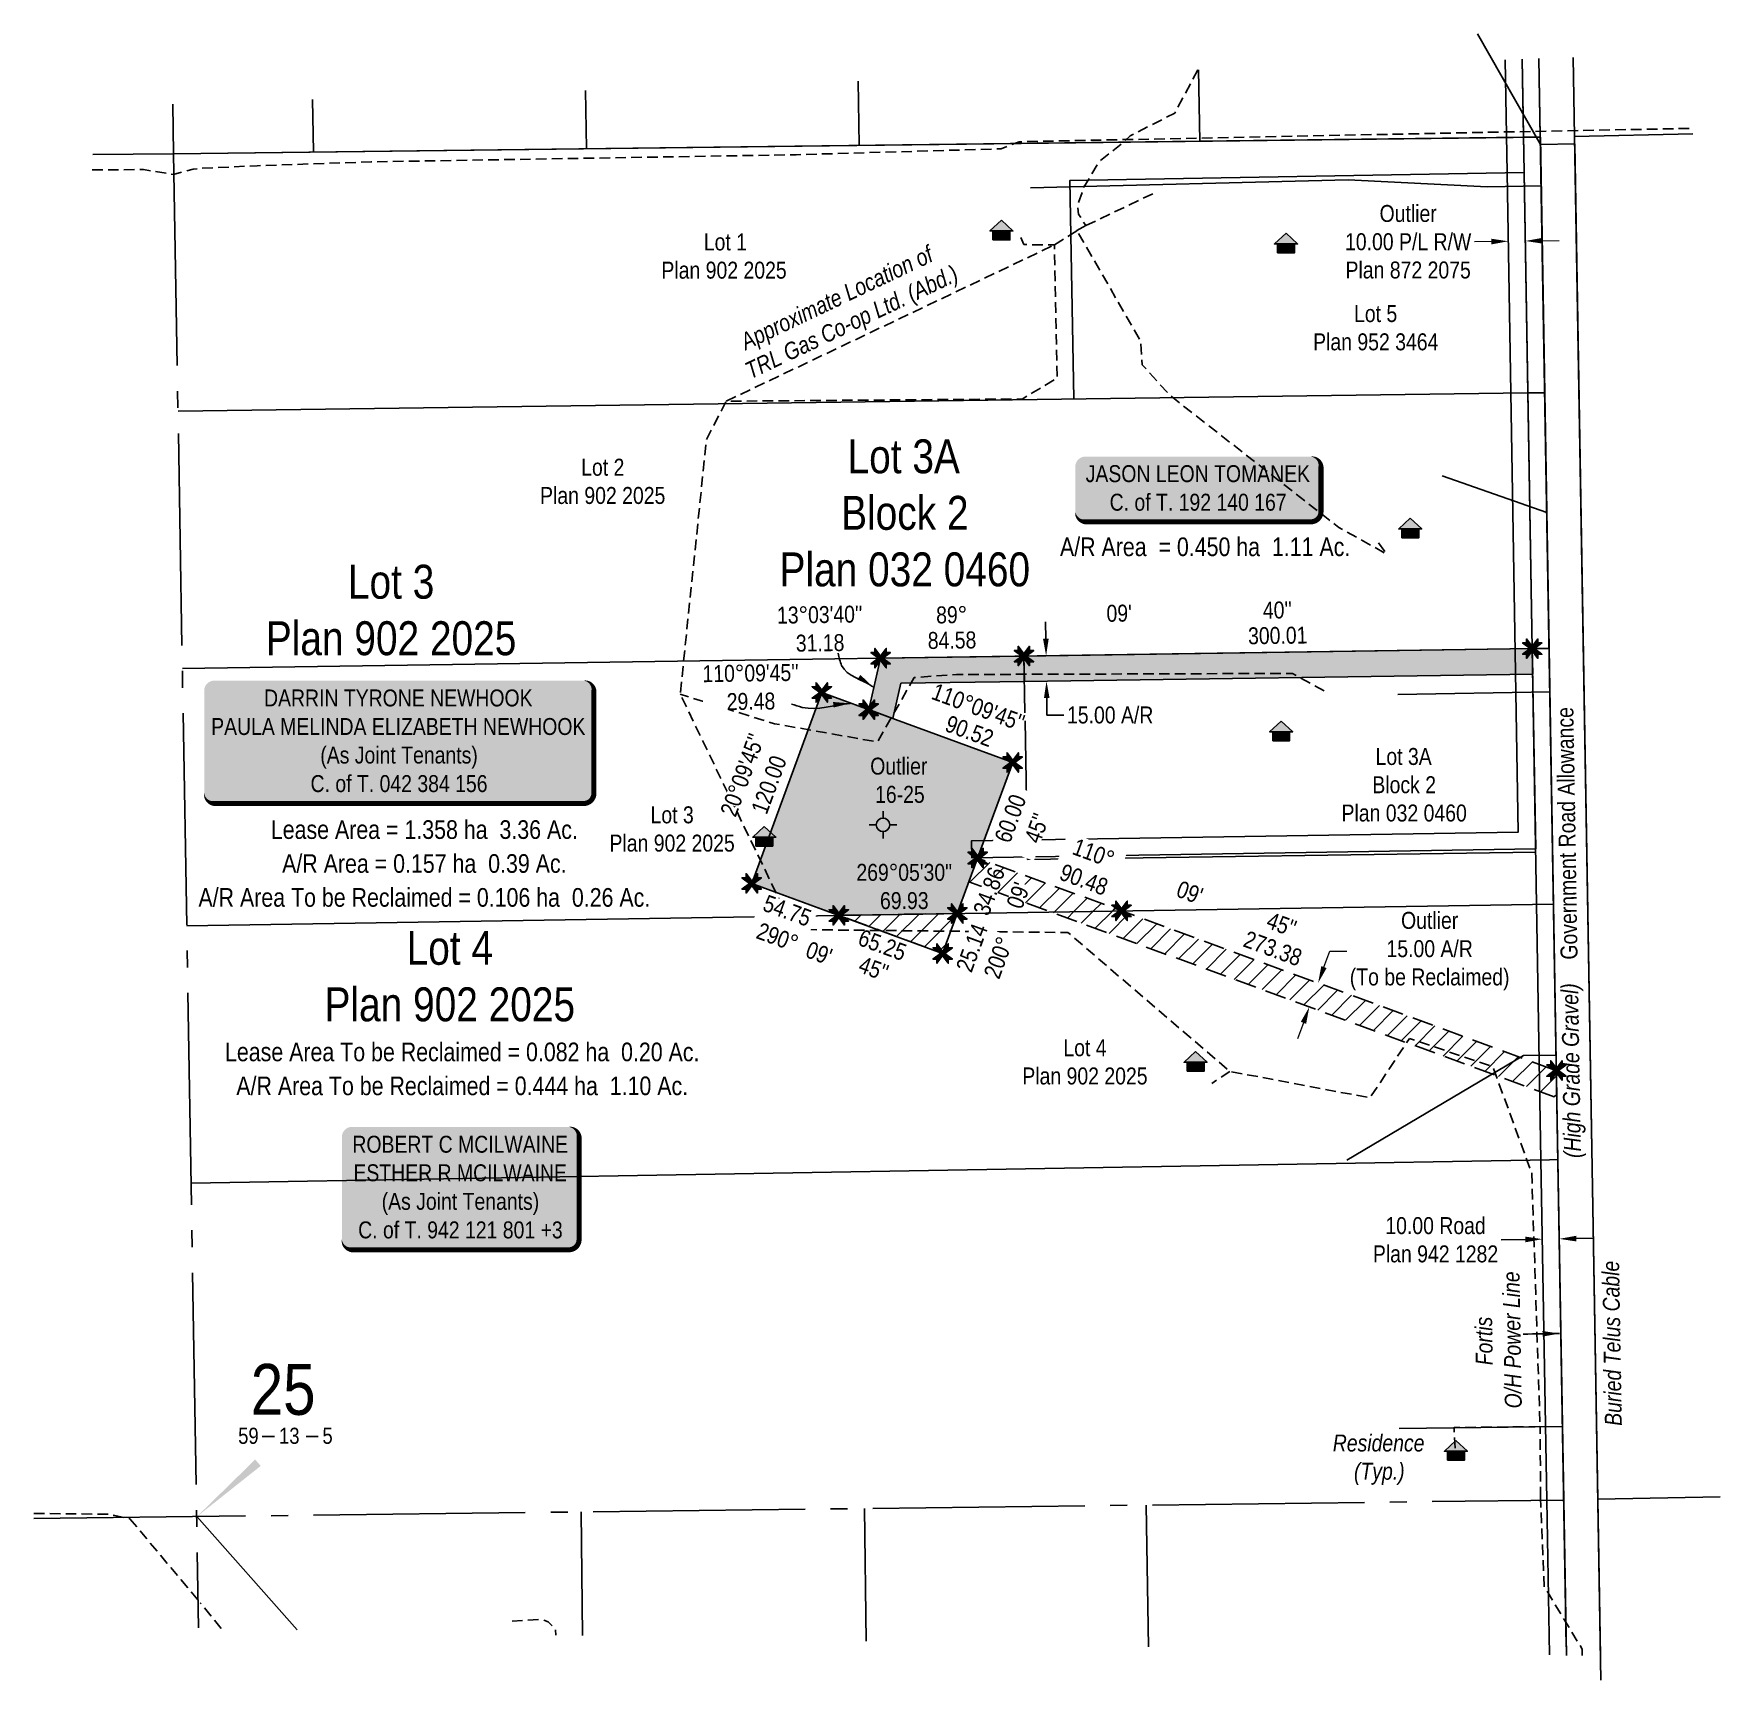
# Model space of a CAD drawing. Extents: x 576378 to 579537, y 5998600 to 6001041.
# Drawn here: x 577407 to 578402, y 5998600 to 5999571 of the extents above; entities that cross this region are included whole.
import ezdxf
from ezdxf.enums import TextEntityAlignment as Align

# ---------------------------------------------------------------- set-up
doc = ezdxf.new("R2010")
doc.units = 0
doc.header["$LTSCALE"] = 5
doc.header["$PDSIZE"] = 0.5
for name, pattern in [('foc-ACCESSROAD', [3.75, 2.5, -1.25]), ('foc-QUARTERLINE', [33, 25, -3, 2, -3]), ('UG_PIPE', [1.875, 1.25, -0.625])]:
    doc.linetypes.add(name, pattern=pattern)
doc.layers.get('Defpoints').update_dxf_attribs({"color": 9})
for name, color, linetype in [('10', 1, 'Continuous'), ('9', 3, 'Continuous'), ('AS-OWNER', 7, 'Continuous'), ('AS-OWNER-2', 7, 'Continuous'), ('AS-OWNER-3', 7, 'Continuous'), ('AS-PIPE-UG', 44, 'UG_PIPE'), ('AS-PIPE-UG-T', 44, 'Continuous'), ('AS-POWER', 104, 'foc-POWER'), ('AS-POWER-T', 104, 'Continuous'), ('AS-RESIDENCE', 14, 'Continuous'), ('AS-TELUS', 224, 'foc-TEL'), ('C-AR', 13, 'foc-ACCESSROAD'), ('C-SYMBOL', 7, 'Continuous'), ('C-SYMBOL-2', 7, 'Continuous'), ('C-SYMBOL-3', 7, 'Continuous'), ('C-WS', 13, 'foc-ACCESSROAD'), ('F-WS-S', 8, 'Continuous'), ('L-AREAREQUIRED', 7, 'Continuous'), ('L-AREAREQUIRED-1', 7, 'Continuous'), ('L-AREAREQUIRED-2', 7, 'Continuous'), ('L-BD', 7, 'Continuous'), ('L-MON', 1, 'Continuous'), ('L-ROAD-T', 7, 'Continuous'), ('L-SEC', 7, 'Continuous'), ('L-SECLBL', 7, 'Continuous'), ('L-SECQ', 8, 'foc-QUARTERLINE'), ('L-TITLEDB', 4, 'Continuous'), ('L-TITLEDB-T', 4, 'Continuous'), ('P-IOP1', 10, 'Continuous'), ('P-IOP1-H', 21, 'Continuous'), ('P-IOP2', 10, 'Continuous'), ('P-IOP2-H', 21, 'Continuous'), ('P-LTO', 14, 'Continuous'), ('P-PROPOSED', 10, 'Continuous'), ('P-TXT', 4, 'Continuous')]:
    doc.layers.add(name, color=color, linetype=linetype)
for name, color, linetype, lineweight in [('C-RW-T', 13, 'Continuous', 9), ('C-WS-T', 13, 'Continuous', 9), ('T-TEXT', 48, 'Continuous', 18)]:
    doc.layers.add(name, color=color, linetype=linetype, lineweight=lineweight)
doc.layers.add('P-PROPOSED-EXISTING-H', color=7, linetype='Continuous', true_color=0xffeebd)
doc.layers.add('P-PROPOSED-EXISTING-H-2', color=7, linetype='Continuous', true_color=0xffeebd)
doc.styles.add('100L', font='ARIALN.TTF', dxfattribs={"height": 11})
doc.styles.add('175L', font='ARIALN.TTF', dxfattribs={"height": 20})
doc.styles.add('80', font='ARIALN.TTF', dxfattribs={"height": 10})
doc.styles.add('80CG', font='ARIALN.TTF', dxfattribs={"height": 10})
doc.styles.add('80L', font='ARIALN.TTF', dxfattribs={"height": 10})
doc.styles.add('80LS', font='ARIALNI.TTF', dxfattribs={"height": 10})
doc.styles.add('foc-LtypeFont', font='ARIALN.TTF', dxfattribs={"height": 7.35})
doc.styles.add('SIMPLEX', font='ARIALN.TTF')
doc.linetypes.add('foc-POWER', pattern='A,6,-1,["P",foc-LtypeFont,S=0.2,R=0,X=-0.625,Y=-0.75],-1.24,4', length=12.24)
doc.linetypes.add('foc-TEL', pattern='A,2,-1,["T",foc-LtypeFont,S=0.2,R=0,X=-0.425,Y=-0.75],-1.24,8', length=12.24)
doc.dimstyles.new('Compass 5 000', dxfattribs={"dimscale": 5, "dimtxt": 9, "dimasz": 2, "dimexe": 0.2, "dimexo": 0.0625, "dimgap": 0.5, "dimtad": 0, "dimtih": 1, "dimtoh": 1, "dimzin": 0, "dimdsep": 46, "dimtxsty": '80CG', "dimcen": 0.1, "dimse1": 1, "dimse2": 1, "dimclrd": 256, "dimclrt": 256, "dimaunit": 1, "dimadec": 4, "dimazin": 0, "dimtfac": 0.06, "dimtofl": 0, "dimtmove": 0, "dimatfit": 1, "dimfxl": 0.2, "dimtolj": 1, "dimtzin": 0, "dimlwd": -1, "dimarcsym": 0})
pattern_1 = [(45, (258.498, 2681.781), (-5.610151217, 5.610151217), [])]

msp = doc.modelspace()

# ---------------------------------------------------------------- texts
at = {"layer": 'AS-PIPE-UG-T', "insert": (577814.643, 5999389.563), "char_height": 9.99553, "attachment_point": 1, "rotation": 25.451779, "style": '80L'}
msp.add_mtext_dynamic_manual_height_columns('\\pi9.3678;{\\fArial Narrow|b0|i1|c0|p34;Approximate Location of \\P\\pi4.486;TRL Gas Co-op Ltd. (Abd.)}', width=143.72067, gutter_width=50, heights=[0], dxfattribs=at)
at = {"layer": 'AS-POWER-T', "insert": (578258.56, 5998758.558), "char_height": 9.99553, "attachment_point": 1, "rotation": 90.979155, "style": '80L'}
msp.add_mtext_dynamic_manual_height_columns('\\pi27.415;{\\fArial Narrow|b0|i1|c0|p34;Fortis\\P\\pi1.6965;O/H Power Line}', width=82.87989, gutter_width=50, heights=[0], dxfattribs=at)
at = {"layer": 'AS-RESIDENCE', "insert": (578195.744, 5998745.234), "char_height": 9.99553, "attachment_point": 1, "style": '80L'}
msp.add_mtext_dynamic_manual_height_columns('\\pi-22.061;{\\fArial Narrow|b0|i1|c0|p34;Residence\\P\\pi-9.5631;(Typ.)}', width=9.14221, gutter_width=50, heights=[0], dxfattribs=at)
at = {"layer": 'AS-TELUS', "insert": (578334.205, 5998750.263), "char_height": 9.99553, "attachment_point": 1, "rotation": 90.97953, "style": '80L'}
msp.add_mtext_dynamic_manual_height_columns('{\\fArial Narrow|b0|i1|c0|p34;Buried Telus Cable}', width=98.78297, gutter_width=50, heights=[0], dxfattribs=at)
at = {"layer": 'C-SYMBOL', "color": 3, "insert": (577540.29, 5999258.168), "char_height": 20, "attachment_point": 1, "style": '175L'}
msp.add_mtext_dynamic_manual_height_columns('\\pi52.437;Lot 3\\P\\pi4.0194;Plan 902 2025', width=153.11387, gutter_width=50, heights=[0], dxfattribs=at)
at = {"layer": 'C-SYMBOL-3', "color": 3, "insert": (577569.004, 5999042.279), "char_height": 20, "attachment_point": 1, "style": '175L'}
msp.add_mtext_dynamic_manual_height_columns('\\pi58.367;Lot 4\\P\\pi9.9293;Plan 902 2025', width=164.93357, gutter_width=50, heights=[0], dxfattribs=at)
at = {"layer": 'C-WS-T', "insert": (577900.474, 5999144.417), "char_height": 9.99553, "attachment_point": 1, "style": '80L'}
msp.add_mtext_dynamic_manual_height_columns('\\pi0.34735;Outlier\\P\\pi3.211;16-25 ', width=34.00177, gutter_width=50, heights=[0], dxfattribs=at)
at = {"layer": 'L-AREAREQUIRED', "color": 5, "style": '100L'}
for s, p in [('Lease Area = 1.358 ha  3.36 Ac.', (577637.814, 5999093.191)), ('A/R Area = 0.157 ha  0.39 Ac.', (577637.814, 5999073.191)), ('A/R Area To be Reclaimed = 0.106 ha  0.26 Ac.', (577637.814, 5999053.191))]:
    msp.add_text(s, height=11, dxfattribs=at).set_placement(p, align=Align.BOTTOM_CENTER)
at = {"layer": 'L-AREAREQUIRED-1', "color": 5, "style": '100L'}
msp.add_text('A/R Area  = 0.450 ha  1.11 Ac.', height=11, dxfattribs=at).set_placement((578098.391, 5999259.964), align=Align.BOTTOM_CENTER)
at = {"layer": 'L-AREAREQUIRED-2', "color": 5, "style": '100L'}
for s, p in [('Lease Area To be Reclaimed = 0.082 ha  0.20 Ac.', (577660.162, 5998962.073)), ('A/R Area To be Reclaimed = 0.444 ha  1.10 Ac.', (577660.162, 5998942.073))]:
    msp.add_text(s, height=11, dxfattribs=at).set_placement(p, align=Align.BOTTOM_CENTER)
at = {"layer": 'L-BD', "color": 6, "style": '80L'}
for s, height, rotation, p in [("09'", 9.9955, 0.839, (578047.661, 5999229.613)), ("40''", 9.9955, 0.839, (578140.987, 5999231.494)), ('89°', 9.9955, 0.839, (577948.864, 5999228.681)), ('84.58', 9.9955, 0.839, (577949.083, 5999213.689)), ('300.01', 9.9955, 0.839, (578141.207, 5999216.503)), ("110°09'45''", 9.99553, 339.8376, (577964.575, 5999174.168)), ('90.52', 9.9955, 339.8376, (577959.407, 5999160.093)), ("09'", 9.9955, 339.8376, (578089.349, 5999064.922)), ("45''", 9.9955, 339.8376, (578143.5, 5999046.009)), ("09'", 9.9955, 339.8376, (577870.668, 5999029.172)), ('65.25', 9.9955, 339.8376, (577908.027, 5999033.96)), ('273.38', 9.9955, 339.8376, (578138.332, 5999031.935)), ("45''", 9.9955, 339.8376, (577902.859, 5999019.886))]:
    msp.add_text(s, height=height, rotation=rotation, dxfattribs=at).set_placement(p, align=Align.MIDDLE)
at = {"layer": 'L-MON', "color": 6, "insert": (577911.775, 5999081.777), "char_height": 9.99553, "attachment_point": 1, "style": '80L'}
msp.add_mtext_dynamic_manual_height_columns('\\pi-19.116;269°05\'30"\\P\\pi-5.1863;69.93', width=17.32987, gutter_width=50, heights=[0], dxfattribs=at)
at = {"layer": 'L-ROAD-T', "style": '80L'}
msp.add_text('Government Road Allowance', height=9.99553, rotation=90.979155, dxfattribs=at).set_placement((578311.828, 5999099.751), align=Align.MIDDLE_CENTER)
at = {"layer": 'L-TITLEDB-T', "char_height": 10, "attachment_point": 1, "style": '80L'}
for s, width, insert in [('\\pi25.487;Lot 1\\P\\pi0.48997;Plan 902 2025', 73.51746, (577777.166, 5999453.563)), ('\\pi24.665;Lot 5\\P\\pi0.53431;Plan 952 3464', 73.51746, (578161.539, 5999411.3)), ('\\pi24.729;Lot 2\\P\\pi0.48997;Plan 902 2025', 73.51746, (577705.598, 5999320.697)), ('\\pi24.414;Lot 3A\\P\\pi22.521;Block 2\\P\\pi4.3564;Plan 032 0460', 81.16158, (578174.489, 5999150.109)), ('\\pi24.699;Lot 3\\P\\pi0.48997;Plan 902 2025', 73.51746, (577746.544, 5999115.687)), ('\\pi24.709;Lot 4\\P\\pi0.48997;Plan 902 2025', 73.51746, (577990.043, 5998978.359))]:
    msp.add_mtext_dynamic_manual_height_columns(s, width=width, gutter_width=50, heights=[0], dxfattribs=dict(at, insert=insert))
at = {"layer": 'T-TEXT', "style": '80LS'}
msp.add_text('(High Grade Gravel)', height=9.99553, rotation=90.979155, dxfattribs=at).set_placement((578314.219, 5998959.834), align=Align.MIDDLE_CENTER)

# ---------------------------------------------------------------- blocks, each defined once
blk = doc.blocks.new('*D426')
at = {"layer": 'C-RW-T', "transparency": 16777216}
for p, q in [((578267.22, 5999448.76), (578257.23, 5999448.6)), ((578297.22, 5999449.27), (578307.22, 5999449.43))]:
    blk.add_line(p, q, dxfattribs=at)
for points in [[(578267.2, 5999450.43), (578267.25, 5999447.1), (578277.22, 5999448.93)], [(578297.19, 5999450.93), (578297.25, 5999447.6), (578287.22, 5999449.1)]]:
    blk.add_solid(points, dxfattribs=at)
at = {"layer": 'Defpoints', "color": 0, "transparency": 16777216}
for p in [(578277.22, 5999448.93), (578279.4, 5999319.27), (578289.39, 5999319.43)]:
    blk.add_point(p, dxfattribs=at)
at = {"layer": 'C-RW-T', "transparency": 16777216, "insert": (578218.14, 5999448.6), "char_height": 10, "attachment_point": 5, "style": '80CG'}
blk.add_mtext('\\A1;Outlier\\P10.00 P/L R/W^JPlan 872 2075', dxfattribs=at)
blk = doc.blocks.new('GABD')
for p, q in [((-0.81, 0), (-1.62, 0)), ((0, 0.81), (0, 1.62)), ((1.62, 0), (0.81, 0)), ((0, -0.81), (0, -1.62))]:
    blk.add_line(p, q)
blk.add_circle((0, 0), 0.8)
blk = doc.blocks.new('*D428')
at = {"layer": 'Defpoints', "color": 0, "transparency": 16777216}
for p in [(578297.3, 5998860.45), (578297.8, 5998830.42), (578307.79, 5998830.58)]:
    blk.add_point(p, dxfattribs=at)
at = {"layer": 'L-TITLEDB-T', "transparency": 16777216}
for p, q in [((578287.3, 5998860.28), (578273, 5998860.04)), ((578317.29, 5998860.78), (578327.29, 5998860.95))]:
    blk.add_line(p, q, dxfattribs=at)
for points in [[(578287.27, 5998861.95), (578287.33, 5998858.61), (578297.3, 5998860.45)], [(578317.26, 5998862.45), (578317.31, 5998859.12), (578307.29, 5998860.62)]]:
    blk.add_solid(points, dxfattribs=at)
at = {"layer": 'L-TITLEDB-T', "transparency": 16777216, "insert": (578234.29, 5998860.04), "char_height": 10, "attachment_point": 5, "style": '80CG'}
blk.add_mtext('\\A1;10.00 Road\\PPlan 942 1282', dxfattribs=at)
blk = doc.blocks.new('L-SECLBL')
at = {"layer": '9', "color": 7}
for p, q in [((-5.08, -27.83), (-12.29, -27.83)), ((20.7, -27.83), (13.5, -27.83))]:
    blk.add_line(p, q, dxfattribs=at)
at = {"layer": '10', "color": 2, "style": 'SIMPLEX'}
blk.add_attdef('SEC', text='', height=30, dxfattribs=at).set_placement((0, 0), align=Align.MIDDLE)
at = {"layer": '10', "color": 5, "style": '80L'}
blk.add_attdef('TWP', text='', height=9.5, dxfattribs=at).set_placement((-14.43, -27.37), align=Align.MIDDLE_RIGHT)
blk.add_attdef('RGE', text='', height=9.5, dxfattribs=at).set_placement((3.62, -27.37), align=Align.MIDDLE_CENTER)
blk.add_attdef('MER', text='', height=9.5, dxfattribs=at).set_placement((23.17, -27.37), align=Align.MIDDLE_LEFT)
blk = doc.blocks.new('*U431')
h = blk.add_hatch(color=59)
edge = h.paths.add_edge_path()
edge.add_line((-109, -37), (109, -37))
edge.add_arc((109, -31), 6, 270, 360)
edge.add_line((115, -31), (115, 29.5))
edge.add_arc((109, 29.5), 6, 0, 90)
edge.add_line((109, 35.5), (-109, 35.5))
edge.add_arc((-109, 29.5), 6, 90, 180)
edge.add_line((-115, 29.5), (-115, -31))
edge.add_arc((-109, -31), 6, 180, 270)
at = {"color": 1, "flags": 128}
blk.add_lwpolyline([(-109, -37, 3, 3, 0), (109, -37, 3, 3, 0.414214), (115, -31, 3, 3, 0), (115, 29.5, 3, 0, 0.414214), (109, 35.5, 0, 0, 0), (-109, 35.5, 0, 0, 0.414214), (-115, 29.5, 0, 0, 0), (-115, -31, 0, 3, 0.414214)], format="xyseb", close=True, dxfattribs=at)
blk.add_lwpolyline([(-72.52, -37.61, 0, 7.5, 0), (0, 0, 0, 0, 0)], format="xyseb", dxfattribs=at)
at = {"color": 1, "style": '80'}
blk.add_attdef('ENTER_TEXT_001', (-35.99, -5), '', height=10, dxfattribs=at)
blk = doc.blocks.new('*U432')
h = blk.add_hatch(color=59)
edge = h.paths.add_edge_path()
edge.add_line((-66.5, -20), (66.5, -20))
edge.add_arc((66.5, -14), 6, 270, 360)
edge.add_line((72.5, -14), (72.5, 12.5))
edge.add_arc((66.5, 12.5), 6, 0, 90)
edge.add_line((66.5, 18.5), (-66.5, 18.5))
edge.add_arc((-66.5, 12.5), 6, 90, 180)
edge.add_line((-72.5, 12.5), (-72.5, -14))
edge.add_arc((-66.5, -14), 6, 180, 270)
at = {"color": 1, "flags": 128}
blk.add_lwpolyline([(-66.5, -20, 3, 3, 0), (66.5, -20, 3, 3, 0.414214), (72.5, -14, 3, 3, 0), (72.5, 12.5, 3, 0, 0.414214), (66.5, 18.5, 0, 0, 0), (-66.5, 18.5, 0, 0, 0.414214), (-72.5, 12.5, 0, 0, 0), (-72.5, -14, 0, 3, 0.414214)], format="xyseb", close=True, dxfattribs=at)
blk.add_lwpolyline([(-46.34, -7.33, 0, 7.5, 0), (0, 0, 0, 0, 0)], format="xyseb", dxfattribs=at)
at = {"color": 1, "style": '80'}
blk.add_attdef('ENTER_TEXT_001', (-35.99, -5), '', height=10, dxfattribs=at)
blk = doc.blocks.new('*U434')
h = blk.add_hatch(color=59)
edge = h.paths.add_edge_path()
edge.add_line((-64, -37), (64, -37))
edge.add_arc((64, -31), 6, 270, 360)
edge.add_line((70, -31), (70, 29.5))
edge.add_arc((64, 29.5), 6, 0, 90)
edge.add_line((64, 35.5), (-64, 35.5))
edge.add_arc((-64, 29.5), 6, 90, 180)
edge.add_line((-70, 29.5), (-70, -31))
edge.add_arc((-64, -31), 6, 180, 270)
at = {"color": 1, "flags": 128}
blk.add_lwpolyline([(-64, -37, 3, 3, 0), (64, -37, 3, 3, 0.414214), (70, -31, 3, 3, 0), (70, 29.5, 3, 0, 0.414214), (64, 35.5, 0, 0, 0), (-64, 35.5, 0, 0, 0.414214), (-70, 29.5, 0, 0, 0), (-70, -31, 0, 3, 0.414214)], format="xyseb", close=True, dxfattribs=at)
blk.add_lwpolyline([(-23.36, -6.98, 0, 7.5, 0), (0, 0, 0, 0, 0)], format="xyseb", dxfattribs=at)
at = {"color": 1, "style": '80'}
blk.add_attdef('ENTER_TEXT_001', (-35.99, -5), '', height=10, dxfattribs=at)
blk = doc.blocks.new('res_occ')
for points in [[(0.1, 0.89), (-1.26, -0.37), (1.46, -0.37)], [(-0.9, -1.43), (1.1, -1.43), (1.1, -0.37), (-0.9, -0.37)]]:
    blk.add_hatch(color=14).paths.add_polyline_path(points)
at = {"color": 14}
for points in [[(0.1, 0.89), (-1.26, -0.37), (1.46, -0.37)], [(-0.9, -1.43), (1.1, -1.43), (1.1, -0.37), (-0.9, -0.37)]]:
    blk.add_lwpolyline(points, close=True, dxfattribs=at)
blk = doc.blocks.new('*D442')
at = {"layer": 'Defpoints', "color": 0, "transparency": 16777216}
for p in [(578040.5, 5999205.03), (578004.8, 5999189.51), (578040.72, 5999190.04)]:
    blk.add_point(p, dxfattribs=at)
at = {"layer": 'P-TXT', "transparency": 16777216}
for p, q in [((578004.43, 5999214.5), (578004.28, 5999224.5)), ((578004.94, 5999179.51), (578005.09, 5999169.52)), ((578005.09, 5999169.52), (578015.09, 5999169.52))]:
    blk.add_line(p, q, dxfattribs=at)
for points in [[(578006.1, 5999214.53), (578002.76, 5999214.48), (578004.58, 5999204.51)], [(578006.61, 5999179.54), (578003.28, 5999179.49), (578004.8, 5999189.51)]]:
    blk.add_solid(points, dxfattribs=at)
at = {"layer": 'P-TXT', "transparency": 16777216, "insert": (578042.37, 5999169.52), "char_height": 10, "attachment_point": 5, "style": '80CG'}
blk.add_mtext('\\A1;15.00 A/R', dxfattribs=at)
blk = doc.blocks.new('*D443')
at = {"layer": 'C-WS-T', "transparency": 16777216}
for p, q in [((578168.45, 5999020.88), (578171.9, 5999030.27)), ((578171.9, 5999030.27), (578181.9, 5999030.27)), ((578156.39, 5998988.03), (578152.94, 5998978.64))]:
    blk.add_line(p, q, dxfattribs=at)
for points in [[(578166.89, 5999021.45), (578170.02, 5999020.31), (578165.01, 5999011.49)], [(578154.83, 5998988.61), (578157.96, 5998987.46), (578159.84, 5998997.42)]]:
    blk.add_solid(points, dxfattribs=at)
at = {"layer": 'Defpoints', "color": 0, "transparency": 16777216}
for p in [(578150.54, 5999016.81), (578165.01, 5999011.49), (578145.37, 5999002.73)]:
    blk.add_point(p, dxfattribs=at)
at = {"layer": 'C-WS-T', "transparency": 16777216, "insert": (578230.82, 5999030.27), "char_height": 10, "attachment_point": 5, "style": '80CG'}
blk.add_mtext('\\A1;Outlier\\P15.00 A/R^J(To be Reclaimed)', dxfattribs=at)
blk = doc.blocks.new('TEMP')
h = blk.add_hatch(color=255)
h.dxf.hatch_style = 1
h.paths.add_polyline_path([(0, 0.25), (-0.67, 1.15), (-0.67, 0.67), (-1.15, 0.67), (-0.25, 0), (-1.15, -0.67), (-0.67, -0.67), (-0.67, -1.15), (0, -0.25), (0.67, -1.15), (0.67, -0.67), (1.15, -0.67), (0.25, 0), (1.15, 0.67), (0.67, 0.67), (0.67, 1.15)])
h.paths.add_polyline_path([(0.57, 0.85), (0.57, 0.57), (0.85, 0.57), (0.08, 0), (0.85, -0.57), (0.57, -0.57), (0.57, -0.85), (0, -0.08), (-0.57, -0.85), (-0.57, -0.57), (-0.85, -0.57), (-0.08, 0), (-0.85, 0.57), (-0.57, 0.57), (-0.57, 0.85), (0, 0.08)], flags=16)
h = blk.add_hatch(color=1)
h.dxf.hatch_style = 1
h.paths.add_polyline_path([(0, 0.08), (-0.57, 0.85), (-0.57, 0.57), (-0.85, 0.57), (-0.08, 0), (-0.85, -0.57), (-0.57, -0.57), (-0.57, -0.85), (0, -0.08), (0.57, -0.85), (0.57, -0.57), (0.85, -0.57), (0.08, 0), (0.85, 0.57), (0.57, 0.57), (0.57, 0.85)])
at = {"color": 1}
for p, q in [((-0.08, 0), (0.08, 0)), ((0, 0.08), (0, -0.08))]:
    blk.add_line(p, q, dxfattribs=at)
at = {"color": 255, "flags": 128}
blk.add_lwpolyline([(-0.25, 0), (-1.15, 0.67), (-0.67, 0.67), (-0.67, 1.15), (0, 0.25), (0.67, 1.15), (0.67, 0.67), (1.15, 0.67), (0.25, 0), (1.15, -0.67), (0.67, -0.67), (0.67, -1.15), (0, -0.25), (-0.67, -1.15), (-0.67, -0.67), (-1.15, -0.67)], close=True, dxfattribs=at)
at = {"color": 1, "flags": 128}
blk.add_lwpolyline([(-0.08, 0), (-0.85, 0.57), (-0.57, 0.57), (-0.57, 0.85), (0, 0.08), (0.57, 0.85), (0.57, 0.57), (0.85, 0.57), (0.08, 0), (0.85, -0.57), (0.57, -0.57), (0.57, -0.85), (0, -0.08), (-0.57, -0.85), (-0.57, -0.57), (-0.85, -0.57)], close=True, dxfattribs=at)

# ---------------------------------------------------------------- dimensions: what is measured, and where the dimension line sits
at = {"layer": 'C-RW-T'}
dim = msp.add_linear_dim(base=(578277.222, 5999448.93), p1=(578289.393, 5999319.435), p2=(578279.395, 5999319.267), angle=180.960054, text='Outlier\\P10.00 P/L R/W^JPlan 872 2075', dimstyle='Compass 5 000', dxfattribs=at)
dim.commit()
dim.dimension.update_dxf_attribs({"geometry": '*D426', "text_midpoint": (578218.139, 5999448.595), "dimtype": 161})
at = {"layer": 'C-WS-T'}
dim = msp.add_linear_dim(base=(578165.005, 5999011.493), p1=(578145.369, 5999002.731), p2=(578150.537, 5999016.805), angle=69.837555, text='Outlier\\P15.00 A/R^J(To be Reclaimed)', dimstyle='Compass 5 000', dxfattribs=at)
dim.commit()
dim.dimension.update_dxf_attribs({"geometry": '*D443', "text_midpoint": (578230.818, 5999030.267), "dimtype": 161})
at = {"layer": 'L-TITLEDB-T'}
dim = msp.add_linear_dim(base=(578297.297, 5998860.448), p1=(578307.792, 5998830.583), p2=(578297.801, 5998830.416), angle=180.960723, text='10.00 Road\\PPlan 942 1282', dimstyle='Compass 5 000', dxfattribs=at)
dim.commit()
dim.dimension.update_dxf_attribs({"geometry": '*D428', "text_midpoint": (578234.292, 5998860.04), "dimtype": 161})
at = {"layer": 'P-TXT'}
dim = msp.add_aligned_dim(p1=(578040.5, 5999205.031), p2=(578040.719, 5999190.04), distance=-35.927, text='15.00 A/R', dimstyle='Compass 5 000', dxfattribs=at)
dim.commit()
dim.dimension.update_dxf_attribs({"geometry": '*D442', "text_midpoint": (578042.371, 5999169.516)})

# ---------------------------------------------------------------- hatches: boundary and pattern name
at = {"layer": 'P-IOP1-H'}
h = msp.add_hatch(color=256, dxfattribs=at)
h.dxf.hatch_style = 1
h.paths.add_polyline_path([(577914.104, 5999167.508), (577899.92, 5999172.716), (577906.964, 5999203.076), (577991.496, 5999204.314), (577991.752, 5999189.323), (577918.917, 5999188.256)])
h = msp.add_hatch(color=256, dxfattribs=at)
h.dxf.hatch_style = 1
h.paths.add_polyline_path([(577984.855, 5999141.529), (577872.259, 5999182.873), (577830.916, 5999070.277), (577882.284, 5999051.415), (577952.174, 5999052.523), (577964.184, 5999085.231)])
at = {"layer": 'P-IOP2-H'}
h = msp.add_hatch(color=256, dxfattribs=at)
h.dxf.hatch_style = 1
h.paths.add_polyline_path([(577991.752, 5999189.323), (577991.496, 5999204.314), (578291.341, 5999208.705), (578291.597, 5999193.713)])
at = {"layer": 'P-PROPOSED-EXISTING-H'}
h = msp.add_hatch(dxfattribs=at)
h.set_pattern_fill('ANSI31', color=256, scale=2.498883)
h.set_pattern_definition(pattern_1)
h.paths.add_polyline_path([(577964.184, 5999085.231), (577959.016, 5999071.157), (578007.379, 5999053.399), (578049.077, 5999054.06)])
at = {"layer": 'P-PROPOSED-EXISTING-H-2'}
h = msp.add_hatch(dxfattribs=at)
h.set_pattern_fill('ANSI31', color=256, scale=2.498883)
h.set_pattern_definition(pattern_1)
h.paths.add_polyline_path([(577952.174, 5999052.523), (577882.284, 5999051.415), (577943.512, 5999028.933)])
h = msp.add_hatch(dxfattribs=at)
h.set_pattern_fill('ANSI31', color=256, scale=2.498883)
h.set_pattern_definition(pattern_1)
h.paths.add_polyline_path([(578049.077, 5999054.06), (578007.379, 5999053.399), (578305.865, 5998943.799), (578305.59, 5998959.872)])

# ---------------------------------------------------------------- linework, layer by layer
at = {"layer": 'AS-PIPE-UG'}
for p, q in [((578027.977, 5999458.192), (578067.67, 5999477.095)), ((578009.495, 5999446.771), (578022.756, 5999455.25)), ((578022.756, 5999455.25), (578027.977, 5999458.192)), ((577815.902, 5999354.632), (578009.495, 5999446.771)), ((578112.959, 5998959.384), (578102.329, 5998952.274)), ((578296.249, 5998708.097), (578295.941, 5998749.933)), ((577464.109, 5998695.614), (577505.586, 5998646.081))]:
    msp.add_line(p, q, dxfattribs=at)
at = {"layer": 'AS-PIPE-UG', "flags": 128}
for points in [[(578094.165, 5999549.97), (578080.469, 5999524.522), (578054.089, 5999511.075), (578050.284, 5999507.424), (578035.802, 5999495.813), (578026.877, 5999480.8), (578023.251, 5999470.415), (578023.653, 5999464.998), (578027.977, 5999458.192)], [(577441.871, 5999491.017), (577472.106, 5999491.216), (577489.751, 5999488.368), (577501.536, 5999491.396), (577506.763, 5999492.008), (577539.21, 5999493.495), (577606.418, 5999495.776), (577857.218, 5999499.972), (577978.035, 5999503.466), (577984.207, 5999505.885), (577988.65, 5999507.627), (578300.098, 5999513.895), (578300.104, 5999513.895), (578385.942, 5999515.504)], [(578245.779, 5998737.185), (578245.245, 5998749.343), (578295.941, 5998749.933), (578291.041, 5998899.385), (578268.085, 5998962.173), (578218.873, 5998978.811), (578195.629, 5998943.814), (578112.959, 5998959.384), (578017.455, 5999041.295), (577855.725, 5999043.051), (577788.747, 5999181.821), (577804.219, 5999332.117), (577815.902, 5999354.632), (577990.443, 5999355.917), (578011.03, 5999368.223), (578009.495, 5999446.771), (577991.47, 5999446.99), (577988.617, 5999453.716)], [(578200.696, 5999271.076), (578205.295, 5999264.578), (578177.309, 5999280.102), (578077.383, 5999358.24), (578061.328, 5999376.076), (578060.357, 5999390.036), (578022.756, 5999455.25)], [(578168.502, 5999183.746), (578149.836, 5999194.1), (577951.752, 5999193.432), (577926.82, 5999191.681), (577905.116, 5999153.682), (577844.293, 5999164.414), (577788.747, 5999181.821)], [(578320.783, 5998614.836), (578320.755, 5998618.677), (578298.364, 5998655.626), (578296.249, 5998708.097)], [(577407.527, 5998698.684), (577451.647, 5998698.244), (577464.084, 5998695.644), (577464.109, 5998695.614)], [(577517.928, 5998630.916), (577505.586, 5998646.081)], [(577689.565, 5998635.13), (577707.047, 5998636.218), (577710.865, 5998634.859), (577715.124, 5998630.453), (577715.346, 5998626.962)]]:
    msp.add_lwpolyline(points, dxfattribs=at)
at = {"layer": 'AS-POWER', "flags": 128}
for points in [[(578311.381, 5998619.956), (578295.288, 5999556.671)], [(577995.354, 5999480.53), (578182.672, 5999485.257), (578264.732, 5999481.069), (578296.673, 5999481.615)], [(578238.105, 5999310.689), (578299.886, 5999289.048)], [(578212.113, 5999181.695), (578301.81, 5999183.238)], [(578182.037, 5998907.065), (578286.118, 5998968.704), (578305.384, 5998969.035)], [(578212.866, 5998748.801), (578309.147, 5998750.036)]]:
    msp.add_lwpolyline(points, dxfattribs=at)
at = {"layer": 'AS-TELUS', "flags": 128}
msp.add_lwpolyline([(578331.826, 5998600.324), (578316.362, 5999506.339), (578296.256, 5999505.996), (578259.074, 5999571.322)], dxfattribs=at)
at = {"layer": 'C-AR', "flags": 128}
msp.add_lwpolyline([(578305.865, 5998943.799), (578305.59, 5998959.872), (577964.184, 5999085.231), (577959.016, 5999071.157)], close=True, dxfattribs=at)
at = {"layer": 'C-WS', "flags": 128}
msp.add_lwpolyline([(577952.174, 5999052.523), (577882.284, 5999051.415), (577943.512, 5999028.933)], close=True, dxfattribs=at)
at = {"layer": 'L-SEC', "color": 4}
for p, q in [((578285.39, 5999556.341), (578286.183, 5999510.181)), ((578295.261, 5999556.67), (578296.049, 5999510.35)), ((578316.287, 5999510.766), (578315.486, 5999557.344)), ((577489.921, 5999500.595), (578296.182, 5999510.353)), ((578386.009, 5999512.203), (578316.287, 5999510.766)), ((578316.287, 5999510.766), (578330.013, 5998707.028)), ((577442.262, 5999500.041), (577489.921, 5999500.595)), ((578299.911, 5998706.441), (578301.46, 5998615.223)), ((578309.909, 5998706.611), (578311.465, 5998615.023)), ((578330.013, 5998707.028), (578331.583, 5998614.62))]:
    msp.add_line(p, q, dxfattribs=at)
at = {"layer": 'L-SEC'}
for p, q in [((578296.182, 5999510.352), (578298.758, 5999359.601)), ((578298.758, 5999359.601), (578301.335, 5999208.851)), ((578301.335, 5999208.851), (578303.911, 5999058.1)), ((578303.911, 5999058.1), (578306.488, 5998907.35)), ((578306.488, 5998907.35), (578309.921, 5998706.469))]:
    msp.add_line(p, q, dxfattribs=at)
at = {"layer": 'L-SEC', "color": 3}
msp.add_line((578296.182, 5999510.352), (578298.758, 5999359.601), dxfattribs=at)
at = {"layer": 'L-SECLBL', "color": 2, "flags": 128}
msp.add_lwpolyline([(577503.666, 5998696.848, 0, 5, 0), (577539.642, 5998728.611, 0, 0, 0)], format="xyseb", dxfattribs=at)
at = {"layer": 'L-SECQ'}
for p, q in [((577489.414, 5999529.821), (577489.921, 5999500.595)), ((577489.921, 5999500.595), (577504.623, 5998631.182)), ((578330.013, 5998707.028), (578402.245, 5998708.527)), ((577407.397, 5998695.682), (578309.909, 5998706.611))]:
    msp.add_line(p, q, dxfattribs=at)
at = {"layer": 'L-TITLEDB'}
for p, q in [((578286.187, 5999510.23), (577490.092, 5999500.542)), ((578296.049, 5999510.35), (578286.187, 5999510.23)), ((578286.187, 5999510.23), (578286.352, 5999500.956)), ((578286.352, 5999500.956), (578288.708, 5999359.459)), ((578286.352, 5999500.956), (578288.708, 5999359.459)), ((578288.694, 5999359.467), (577492.651, 5999348.795)), ((578298.758, 5999359.601), (578288.694, 5999359.467)), ((578288.708, 5999359.459), (578291.219, 5999208.697)), ((578291.211, 5999208.703), (577495.222, 5999197.047)), ((578301.335, 5999208.851), (578291.211, 5999208.703)), ((578291.341, 5999208.705), (578293.917, 5999057.93)), ((577991.496, 5999204.314), (577992.067, 5999170.902)), ((577992.148, 5999166.182), (577993.548, 5999084.265)), ((578293.392, 5999088.655), (577993.548, 5999084.265)), ((578303.911, 5999058.1), (577497.793, 5999045.319)), ((578293.917, 5999057.93), (578296.494, 5998907.179)), ((578301.491, 5998907.264), (577500.356, 5998893.572)), ((578296.494, 5998907.179), (578299.927, 5998706.298)), ((578306.488, 5998907.35), (578301.491, 5998907.264))]:
    msp.add_line(p, q, dxfattribs=at)
at = {"layer": 'L-TITLEDB', "flags": 128}
for points in [[(577960.681, 5999085.284), (577960.513, 5999095.271), (578283.041, 5999100.496), (578276.553, 5999489.226), (578275.34, 5999556.006)], [(578285.329, 5999556.339), (578286.543, 5999489.397), (578291.243, 5999208.779), (578293.403, 5999090.68), (577960.681, 5999085.284)], [(577894.332, 5999505.531), (577893.681, 5999543.29)], [(578095.261, 5999507.945), (578094.546, 5999549.983)], [(577733.386, 5999503.592), (577732.802, 5999537.93)], [(577572.443, 5999501.656), (577571.912, 5999532.569)], [(578020.875, 5999355.957), (578018.646, 5999484.851), (578286.543, 5999489.397)], [(577730.293, 5998699.593), (577731.155, 5998626.645)], [(577897.427, 5998701.626), (577898.355, 5998623.297)], [(578063.629, 5998703.648), (578065.064, 5998619.958)], [(577503.666, 5998696.835), (577562.874, 5998630.016)]]:
    msp.add_lwpolyline(points, dxfattribs=at)
at = {"layer": 'P-IOP1', "flags": 128}
for points in [[(577914.104, 5999167.508), (577899.92, 5999172.716), (577906.964, 5999203.076), (577991.496, 5999204.314), (577991.752, 5999189.323), (577918.917, 5999188.256)], [(577984.855, 5999141.529), (577872.259, 5999182.873), (577830.916, 5999070.277), (577882.284, 5999051.415), (577952.174, 5999052.523), (577964.184, 5999085.231)]]:
    msp.add_lwpolyline(points, close=True, dxfattribs=at)
at = {"layer": 'P-IOP2', "flags": 128}
msp.add_lwpolyline([(577991.752, 5999189.323), (577991.496, 5999204.314), (578291.341, 5999208.705), (578291.597, 5999193.713)], close=True, dxfattribs=at)
at = {"layer": 'P-LTO', "flags": 128}
for points in [[(577991.752, 5999189.323), (577991.496, 5999204.314), (578291.341, 5999208.705), (578291.597, 5999193.713)], [(577914.104, 5999167.508), (577899.92, 5999172.716), (577906.964, 5999203.076), (577991.496, 5999204.314), (577991.752, 5999189.323), (577918.917, 5999188.256)], [(577984.855, 5999141.529), (577872.259, 5999182.873), (577830.916, 5999070.277), (577882.284, 5999051.415), (577952.174, 5999052.523), (577964.184, 5999085.231)]]:
    msp.add_lwpolyline(points, close=True, dxfattribs=at)
at = {"layer": 'P-PROPOSED'}
for p, q in [((578291.211, 5999208.703), (577906.964, 5999203.076)), ((578291.341, 5999208.705), (578291.211, 5999208.703)), ((577830.916, 5999070.277), (577872.259, 5999182.873)), ((577872.259, 5999182.873), (577984.855, 5999141.529)), ((577984.855, 5999141.529), (577964.184, 5999085.231)), ((577964.184, 5999085.231), (577943.512, 5999028.933)), ((577943.512, 5999028.933), (577830.916, 5999070.277))]:
    msp.add_line(p, q, dxfattribs=at)

# ---------------------------------------------------------------- block references
at = {"layer": 'AS-OWNER'}
ref = msp.add_blockref('*U431', (577622.886, 5999154.372), dxfattribs=dict(at, xscale=0.999553, yscale=0.999553, zscale=0.999553))
ref.add_attrib('ENTER_TEXT_001', 'DARRIN TYRONE NEWHOOK', (577543.273, 5999174.622), dxfattribs={"layer": '0', "color": 1, "height": 9.99553, "style": '80'})
ref.add_attrib('ENTER_TEXT_002', 'PAULA MELINDA ELIZABETH NEWHOOK', (577512.069, 5999157.786), dxfattribs={"layer": '0', "color": 1, "height": 9.99553, "style": '80'})
ref.add_attrib('ENTER_TEXT_003', '(As Joint Tenants)', (577576.427, 5999140.956), dxfattribs={"layer": '0', "color": 1, "height": 9.99553, "style": '80'})
ref.add_attrib('ENTER_TEXT_004', 'C. of T. 042 384 156', (577570.679, 5999124.119), dxfattribs={"layer": '0', "color": 1, "height": 9.99553, "style": '80'})
at = {"layer": 'AS-OWNER-2'}
ref = msp.add_blockref('*U432', (578094.252, 5999303.477), dxfattribs=dict(at, xscale=0.999553, yscale=0.999553, zscale=0.999553))
ref.add_attrib('ENTER_TEXT_001', 'JASON LEON TOMANEK', (578027.935, 5999306.894), dxfattribs={"layer": '0', "color": 1, "height": 9.99553, "style": '80'})
ref.add_attrib('ENTER_TEXT_002', 'C. of T. 192 140 167', (578042.045, 5999290.057), dxfattribs={"layer": '0', "color": 1, "height": 9.99553, "style": '80'})
at = {"layer": 'AS-OWNER-3'}
ref = msp.add_blockref('*U434', (577659.108, 5998891.177), dxfattribs=dict(at, xscale=0.999553, yscale=0.999553, zscale=0.999553))
ref.add_attrib('ENTER_TEXT_001', 'ROBERT C MCILWAINE', (577595.365, 5998911.427), dxfattribs={"layer": '0', "color": 1, "height": 9.99553, "style": '80'})
ref.add_attrib('ENTER_TEXT_002', 'ESTHER R MCILWAINE', (577595.989, 5998894.591), dxfattribs={"layer": '0', "color": 1, "height": 9.99553, "style": '80'})
ref.add_attrib('ENTER_TEXT_003', '(As Joint Tenants)', (577612.649, 5998877.761), dxfattribs={"layer": '0', "color": 1, "height": 9.99553, "style": '80'})
ref.add_attrib('ENTER_TEXT_004', 'C. of T. 942 121 801 +3', (577598.781, 5998860.925), dxfattribs={"layer": '0', "color": 1, "height": 9.99553, "style": '80'})
at = {"layer": 'AS-RESIDENCE', "color": 6, "xscale": 4.997765000000006, "yscale": 4.997765000000006, "zscale": 4.997765000000006}
for p in [(577977.716, 5999456.896), (578145.585, 5999449.232), (578218.867, 5999281.168), (578142.741, 5999161.538), (577837.849, 5999099.448), (578092.266, 5998966.617), (578245.779, 5998737.185)]:
    msp.add_blockref('res_occ', p, dxfattribs=at)
at = {"layer": 'F-WS-S', "color": 2, "xscale": 5.000000000000011, "yscale": 5.000000000000011, "zscale": 5.000000000000011}
msp.add_blockref('GABD', (577908.363, 5999104.805), dxfattribs=at)
at = {"layer": 'L-MON', "color": 6}
for p, xscale, yscale, zscale in [((577906.964, 5999203.076), 4.997765000000003, 4.997765000000003, 4.997765000000003), ((577991.496, 5999204.314), 4.997765000000003, 4.997765000000003, 4.997765000000003), ((578291.341, 5999208.705), 4.997765000000003, 4.997765000000003, 4.997765000000003), ((577872.259, 5999182.873), 4.997765000000003, 4.997765000000003, 4.997765000000003), ((577899.92, 5999172.716), 4.997765000000003, 4.997765000000003, 4.997765000000003), ((577984.855, 5999141.529), 4.997765000000003, 4.997765000000003, 4.997765000000003), ((577964.184, 5999085.231), 4.997765000000003, 4.997765000000003, 4.997765000000003), ((577830.916, 5999070.277), 4.997765000000003, 4.997765000000003, 4.997765000000003), ((577882.284, 5999051.415), 4.997765000000003, 4.997765000000003, 4.997765000000003), ((577952.174, 5999052.523), 4.997765000000003, 4.997765000000003, 4.997765000000003), ((578049.077, 5999054.06), 4.997765, 4.997765, 4.997765), ((577943.512, 5999028.933), 4.997765000000003, 4.997765000000003, 4.997765000000003), ((578305.59, 5998959.872), 4.997765000000003, 4.997765000000003, 4.997765000000003)]:
    msp.add_blockref('TEMP', p, dxfattribs=dict(at, xscale=xscale, yscale=yscale, zscale=zscale))
at = {"layer": 'L-SECLBL', "color": 2}
msp.add_blockref('L-SECLBL', (577554.52, 5998771.872), dxfattribs=at).add_auto_attribs({'SEC': '25', 'TWP': '59', 'RGE': '13', 'MER': '5'})

msp.set_redraw_order([(e.dxf.handle, doc.entitydb.next_handle()) for e in msp.query("TEXT MTEXT ATTDEF DIMENSION ARC_DIMENSION")])  # texts and dimensions are drawn at this point

# ---------------------------------------------------------------- leaders
at = {"layer": 'AS-POWER-T', "path_type": 1}
msp.add_leader([(578307.399, 5998804.788), (578286.049, 5998804.479)], dimstyle='Compass 5 000', override={"dimgap": 0.5, "dimtad": 0}, dxfattribs=at)
at = {"layer": 'L-BD', "color": 6, "path_type": 1}
msp.add_leader([(577902.4, 5999186.22), (577883.96, 5999198.726), (577881.82, 5999205.967)], dimstyle='Compass 5 000', override={"dimgap": 0.5, "dimtad": 0}, dxfattribs=at)

# ---------------------------------------------------------------- next in the draw order: texts
at = {"layer": 'C-SYMBOL-2', "color": 3, "insert": (577832.914, 5999332.12), "char_height": 20, "attachment_point": 1, "style": '175L', "bg_fill": 3, "box_fill_scale": 1.15, "bg_fill_color": 256, "bg_fill_true_color": 256, "bg_fill_transparency": 0}
msp.add_mtext_dynamic_manual_height_columns('\\pi54.549;Lot 3A\\P\\pi50.763;Block 2\\P\\pi14.433;Plan 032 0460', width=173.76429, gutter_width=50, heights=[0], dxfattribs=at)
at = {"layer": 'L-BD', "attachment_point": 2, "style": '80L', "bg_fill": 3, "box_fill_scale": 1, "bg_fill_color": 256, "bg_fill_transparency": 0}
for s, insert, char_height, width, rotation in [("13°03'40''\\P31.18 ", (577870.943, 5999233.77), 9.9955, 33.47897, 0.838955), ("110°09'45'' 29.48", (577830.174, 5999199.301), 9.99553, 56.78873, 0.838955), ("20°09'45''\\P120.00 ", (577820.724, 5999135.933), 9.9955, 37.67101, 69.8376), ('34.86', (577966.199, 5999067.415), 9.9955, 19.45898, 69.8376), ('54.75 290°', (577853.637, 5999058.91), 9.9955, 33.71741, 339.8376)]:
    msp.add_mtext(s, dxfattribs=dict(at, insert=insert, char_height=char_height, width=width, rotation=rotation))

# ---------------------------------------------------------------- next in the draw order: texts
at = {"layer": 'L-BD', "char_height": 9.9955, "attachment_point": 2, "rotation": 69.8376, "style": '80L', "bg_fill": 3, "box_fill_scale": 1, "bg_fill_color": 256, "bg_fill_transparency": 0}
for s, insert, width in [("60.00 45''", (577978.764, 5999110.298), 37.44071), ("09'", (577983.43, 5999064.896), 14.72818), ('25.14\\P200° ', (577956.079, 5999034.003), 28.19108)]:
    msp.add_mtext(s, dxfattribs=dict(at, insert=insert, width=width))

# ---------------------------------------------------------------- next in the draw order: leaders
at = {"layer": 'L-BD', "color": 6, "path_type": 1}
msp.add_leader([(577889.009, 5999176.429), (577860.708, 5999174.063), (577854.431, 5999176.017)], dimstyle='Compass 5 000', override={"dimgap": 0.5, "dimtad": 0}, dxfattribs=at)

# ---------------------------------------------------------------- next in the draw order: texts
at = {"layer": 'L-BD', "color": 6, "insert": (578034.36, 5999092.85), "char_height": 9.9955, "width": 33.72447, "attachment_point": 2, "rotation": 339.8376, "style": '80L', "bg_fill": 3, "box_fill_scale": 1.15, "bg_fill_color": 256, "bg_fill_true_color": 256, "bg_fill_transparency": 0}
msp.add_mtext('110° 90.48', dxfattribs=at)

doc.saveas('drawing.dxf')
